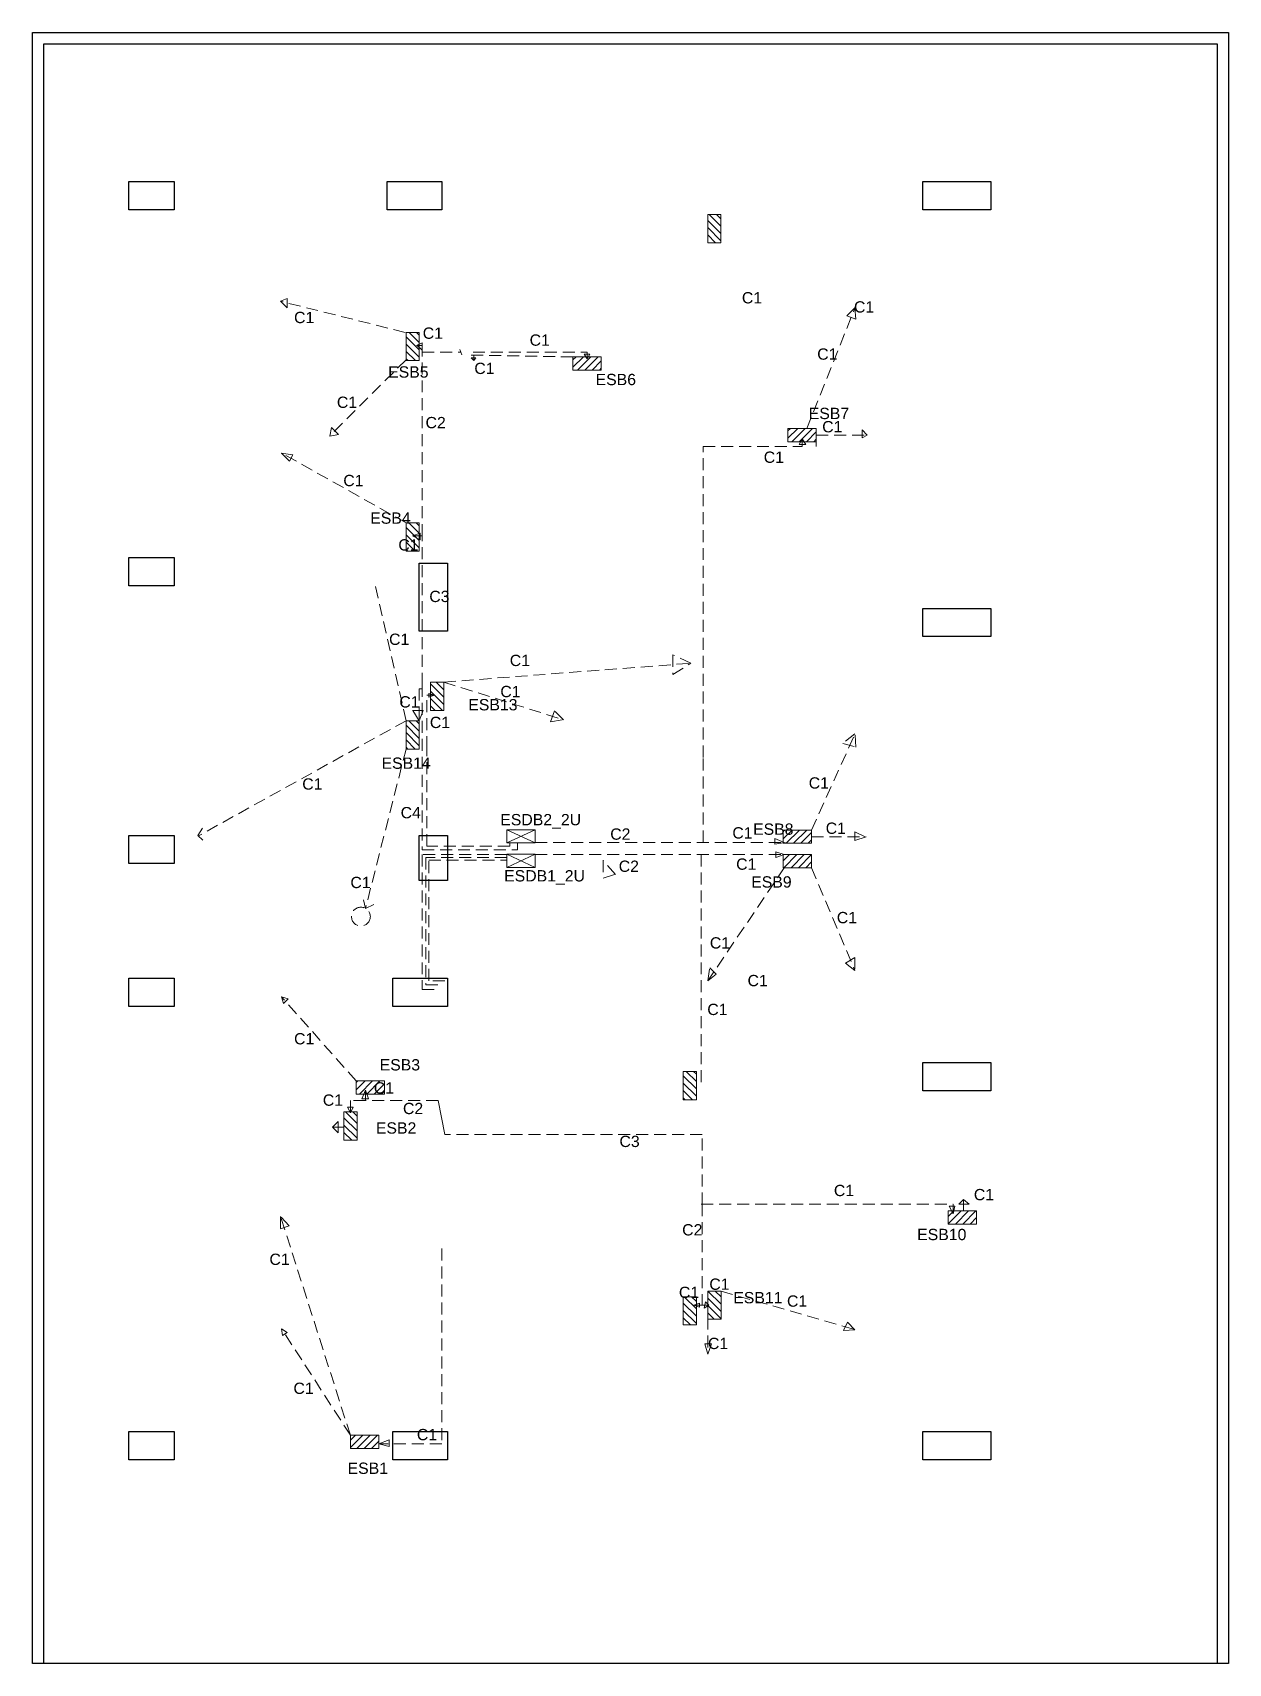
# Model space of a CAD drawing. Header units: inches. Extents: x 1065 to 1774, y 386 to 6100.
# Drawn here: x 1140 to 1774, y 4088 to 4952 of the extents above; entities that cross this region are included whole.
import ezdxf

# ---------------------------------------------------------------- set-up
doc = ezdxf.new("R2010")
doc.units = ezdxf.units.IN
doc.header["$MEASUREMENT"] = 0
doc.linetypes.add('DASHED2', pattern=[9.525, 6.35, -3.175])
for name, color, linetype, lineweight in [('1.Boundary & Pillar', 10, 'Continuous', 30), ('5.Switchboards', 210, 'Continuous', 9), ('5.Switchboards - Labels', 210, 'Continuous', 9), ('7.(Hidden) Board to Board', 6, 'DASHED2', 20), ('7.(Hidden) Board to Board - Labels', 6, 'DASHED2', 20), ('7.(Hidden) Board to Fixtures', 1, 'DASHED2', 20), ('7.(Hidden) Board to Fixtures - Labels', 1, 'DASHED2', 20)]:
    doc.layers.add(name, color=color, linetype=linetype, lineweight=lineweight)
doc.styles.add('Text 1', font='arial.ttf', dxfattribs={"height": 6})

msp = doc.modelspace()

# ---------------------------------------------------------------- texts
at = {"layer": '5.Switchboards - Labels', "char_height": 6, "attachment_point": 1, "style": 'Text 1'}
for s, width, heights, insert in [('E{\\fArial Baltic|b0|i0|c186|p34;SB5}', 4, [0], (1328.5, 4775.5)), ('E{\\fArial Baltic|b0|i0|c186|p34;SB6}', 4, [0], (1438.5, 4771.5)), ('E{\\fArial Baltic|b0|i0|c186|p34;SB7}', 4, [0], (1551.5, 4753.5)), ('E{\\fArial Baltic|b0|i0|c186|p34;SB4}', 4, [0], (1319, 4698)), ('E{\\fArial Baltic|b0|i0|c186|p34;SB13}', 4, [0], (1371, 4599)), ('E{\\fArial Baltic|b0|i0|c186|p34;SB14}', 4, [0], (1325, 4568)), ('E{\\fArial Baltic|b0|i0|c186|p34;SDB2}_2U', 17.5, [0], (1387.95951, 4538.03675)), ('E{\\fArial Baltic|b0|i0|c186|p34;SB8}', 4, [0], (1522, 4533)), ('E{\\fArial Baltic|b0|i0|c186|p34;SDB1}_2U', 17.5, [0], (1390, 4508.25288)), ('E{\\fArial Baltic|b0|i0|c186|p34;SB9}', 4, [0], (1521, 4505)), ('E{\\fArial Baltic|b0|i0|c186|p34;SB3}', 4, [6.20873], (1324, 4408)), ('E{\\fArial Baltic|b0|i0|c186|p34;SB2}', 4, [0], (1322, 4374.5)), ('E{\\fArial Baltic|b0|i0|c186|p34;SB10}', 6, [0], (1609, 4318)), ('E{\\fArial Baltic|b0|i0|c186|p34;SB11}', 4, [0], (1511.5, 4284.5)), ('E{\\fArial Baltic|b0|i0|c186|p34;SB1}', 4, [0], (1307, 4194))]:
    msp.add_mtext_dynamic_manual_height_columns(s, width=width, gutter_width=60, heights=heights, dxfattribs=dict(at, insert=insert))
at = {"layer": '7.(Hidden) Board to Board - Labels', "char_height": 6, "attachment_point": 1, "style": 'Text 1'}
for s, insert in [('C1', (1516.05723, 4814.85236)), ('C1', (1346.84331, 4796.083)), ('C1', (1403.51616, 4792.40834)), ('{\\fArial Baltic|b0|i0|c186|p34;C}2', (1348.32826, 4748.64091)), ('C1', (1527.64771, 4730.29682)), ('C1', (1333.90795, 4683.77593)), ('{\\fArial Baltic|b0|i0|c186|p34;C}3', (1350.33715, 4656.44202)), ('C1', (1334.4482, 4600.51682)), ('C1', (1350.6163, 4589.61387)), ('{\\fArial Baltic|b0|i0|c186|p34;C}4', (1335.13414, 4541.73492)), ('{\\fArial Baltic|b0|i0|c186|p34;C}2', (1446.26118, 4530.38059)), ('C1', (1511.01369, 4531.02538)), ('{\\fArial Baltic|b0|i0|c186|p34;C}2', (1450.7633, 4513.33403)), ('C1', (1513.02849, 4514.44827)), ('C1', (1497.73147, 4437.38307)), ('C1', (1320.93482, 4395.73301)), ('C1', (1293.86727, 4389.27207)), ('{\\fArial Baltic|b0|i0|c186|p34;C}2', (1336.36236, 4384.8417)), ('{\\fArial Baltic|b0|i0|c186|p34;C}3', (1451.1583, 4367.38097)), ('C1', (1564.8438, 4341.33863)), ('{\\fArial Baltic|b0|i0|c186|p34;C}2', (1484.40409, 4320.4831)), ('C1', (1498.80395, 4291.64198)), ('C1', (1482.66367, 4287.28608)), ('C1', (1343.73883, 4211.855))]:
    msp.add_mtext(s, dxfattribs=dict(at, insert=insert))
at = {"layer": '7.(Hidden) Board to Fixtures', "char_height": 6, "attachment_point": 1, "style": 'Text 1'}
for insert in [(1278.63098, 4804.39483), (1374.2068, 4777.41282), (1301.32753, 4759.42421), (1304.73879, 4717.92134), (1566.38961, 4486.08752), (1499.08143, 4472.66285), (1519.06827, 4452.68225), (1278.63098, 4421.83432), (1639.04439, 4339.15039), (1265.57663, 4304.83325), (1539.97735, 4282.69068), (1498.08697, 4260.21005), (1278.29876, 4236.41357)]:
    msp.add_mtext_dynamic_manual_height_columns('{\\fArial Baltic|b0|i0|c186|p34;C1}', width=10, gutter_width=60, heights=[0], dxfattribs=dict(at, insert=insert))
at = {"layer": '7.(Hidden) Board to Fixtures - Labels', "char_height": 6, "attachment_point": 1, "style": 'Text 1'}
for insert in [(1575.50272, 4810), (1556, 4785), (1558.63443, 4746.46375), (1329, 4633.71485), (1393, 4622.5), (1388, 4606), (1282.96433, 4556.95396), (1551.5, 4557.5), (1560.5, 4533.5), (1308.5, 4504.71485)]:
    msp.add_mtext_dynamic_manual_height_columns('C1', width=10.0711831, gutter_width=60, heights=[0], dxfattribs=dict(at, insert=insert))

# ---------------------------------------------------------------- blocks, each defined once
blk = doc.blocks.new('col')
at = {"layer": '1.Boundary & Pillar', "linetype": 'Continuous'}
for points in [[(-433, 678), (-433, 663), (-457, 663), (-457, 678)], [(-291, 678), (-291, 663), (-320, 663), (-320, 678)], [(0, 678), (0, 663), (-36, 663), (-36, 678)], [(-433, 478.5), (-433, 463.5), (-457, 463.5), (-457, 478.5)], [(-303, 475.5), (-288, 475.5), (-288, 439.6), (-303, 439.6)], [(0, 451.6), (0, 436.6), (-36, 436.6), (-36, 451.6)], [(-433, 331.19), (-433, 316.19), (-457, 316.19), (-457, 331.19)], [(-288, 307.19), (-303, 307.19), (-303, 331.19), (-288, 331.19)], [(-433, 255.5), (-433, 240.5), (-457, 240.5), (-457, 255.5)], [(-288, 255.5), (-288, 240.5), (-317, 240.5), (-317, 255.5)], [(0, 210.75), (0, 195.75), (-36, 195.75), (-36, 210.75)], [(-433, 15), (-433, 0), (-457, 0), (-457, 15)], [(-288, 15), (-288, 0), (-317, 0), (-317, 15)], [(0, 15), (0, 0), (-36, 0), (-36, 15)]]:
    blk.add_lwpolyline(points, close=True, dxfattribs=at)
blk = doc.blocks.new('Switchboard')
at = {"layer": '5.Switchboards'}
h = blk.add_hatch(dxfattribs=at)
h.set_pattern_fill('ANSI31', color=256, scale=22)
h.paths.add_polyline_path([(2518, 710), (2518, 717), (2503, 717), (2503, 710)])
blk.add_lwpolyline([(2503, 717), (2518, 717), (2518, 710), (2503, 710)], close=True, dxfattribs=at)
blk = doc.blocks.new('Floor Distribution Board')
at = {"layer": '5.Switchboards'}
for p, q in [((2293.99, 768.51), (2300.99, 753.51)), ((2293.99, 753.51), (2300.99, 768.51))]:
    blk.add_line(p, q, dxfattribs=at)
blk.add_lwpolyline([(2300.99, 768.51), (2300.99, 753.51), (2293.99, 753.51), (2293.99, 768.51)], close=True, dxfattribs=at)

# ---------------------------------------------------------------- linework, layer by layer
at = {"layer": '1.Boundary & Pillar', "linetype": 'Continuous'}
msp.add_line((1774, 4087.5), (1140.00272, 4087.5), dxfattribs=at)
msp.add_lwpolyline([(1140.00272, 4087.5), (1140.00272, 4952.5), (1774, 4952.5), (1774, 4087.5)], dxfattribs=at)
msp.add_lwpolyline([(1146.00272, 4946.5), (1768, 4946.5), (1768, 4087.5), (1146.00272, 4087.5)], close=True, dxfattribs=at)
at = {"layer": '5.Switchboards'}
msp.add_line((1355, 4386), (1358.5, 4368), dxfattribs=at)
at = {"layer": '7.(Hidden) Board to Board'}
for p, q in [((1343.5, 4786.5), (1346.5, 4788)), ((1346.5, 4786.5), (1343.5, 4786.5)), ((1346.5, 4784), (1343.75, 4786.75)), ((1346.5, 4788), (1346.5, 4784)), ((1346.5, 4685.5), (1346.5, 4786.5)), ((1366.5, 4784.5), (1367.5, 4781.5)), ((1346.5, 4783), (1367, 4783)), ((1373.5, 4783), (1434, 4783)), ((1434, 4779.5), (1432.5, 4782)), ((1432.5, 4782), (1435.5, 4782)), ((1434, 4783), (1434, 4779.5)), ((1435.5, 4782), (1434, 4779.5)), ((1495.5, 4568), (1495.5, 4733)), ((1495.5, 4733), (1548, 4733)), ((1548, 4737), (1546.5, 4734)), ((1546.5, 4734), (1550, 4734)), ((1548, 4733), (1548, 4737)), ((1550, 4734), (1548, 4737)), ((1341.5, 4685.5), (1345.5, 4687)), ((1346.5, 4685.5), (1341.5, 4685.5)), ((1345.5, 4683.5), (1341.5, 4685.5)), ((1345.5, 4687), (1345.5, 4683.5)), ((1346.5, 4606.5), (1346.5, 4685.5)), ((1345, 4604.5), (1345, 4587.5)), ((1345, 4604.5), (1346.5, 4604.5)), ((1346.5, 4606.5), (1346.5, 4519)), ((1353, 4601), (1350, 4602)), ((1350, 4602), (1350, 4600)), ((1349, 4573), (1349, 4601)), ((1349, 4601), (1353, 4601)), ((1350, 4600), (1353, 4601)), ((1345, 4587.5), (1341.5, 4593)), ((1341.5, 4593), (1347, 4593)), ((1347, 4593), (1345, 4587.5)), ((1349, 4521), (1349, 4573)), ((1495.5, 4523), (1495.5, 4568)), ((1538.5, 4523), (1533.5, 4525)), ((1533.5, 4525), (1533.5, 4522)), ((1346.5, 4519), (1397, 4519)), ((1391.5, 4516.5), (1346.5, 4516.5)), ((1346.5, 4516.5), (1346.5, 4445)), ((1393, 4521), (1349, 4521)), ((1393, 4523), (1393, 4521)), ((1397, 4519), (1397, 4523)), ((1406.5, 4523), (1538.5, 4523)), ((1406.5, 4516.5), (1538.5, 4516.5)), ((1494.5, 4516.5), (1494.5, 4394)), ((1533.5, 4522), (1539, 4523)), ((1538.5, 4516.5), (1534, 4518)), ((1534, 4518), (1534, 4515)), ((1534, 4515), (1538.5, 4516.5)), ((1391.5, 4515), (1348.5, 4515)), ((1348.5, 4515), (1348.5, 4447.5)), ((1350, 4449.5), (1350, 4513.5)), ((1350, 4513.5), (1391.5, 4513.5)), ((1348.5, 4447.5), (1357, 4447.5)), ((1358.5, 4449.5), (1350, 4449.5)), ((1346.5, 4445), (1355, 4445)), ((1316.5, 4386), (1308.5, 4386)), ((1308.5, 4386), (1308.5, 4379.5)), ((1316.5, 4391.5), (1314.5, 4387)), ((1314.5, 4387), (1318, 4387)), ((1316.5, 4386), (1316.5, 4391.5)), ((1318, 4387), (1316.5, 4391.5)), ((1355, 4386), (1316.5, 4386)), ((1308.5, 4379.5), (1307, 4382.5)), ((1307, 4382.5), (1310, 4382.5)), ((1310, 4382.5), (1308.5, 4379.5)), ((1495, 4368), (1358.5, 4368)), ((1495, 4331), (1495, 4368)), ((1494.5, 4331), (1628, 4331)), ((1495, 4331), (1495, 4277.5)), ((1628, 4326), (1626, 4330)), ((1626, 4330), (1629, 4330)), ((1628, 4331), (1628, 4326)), ((1629, 4330), (1628, 4326)), ((1357, 4307.5), (1357, 4204)), ((1490.5, 4277.5), (1493.5, 4278.5)), ((1495, 4277.5), (1490.5, 4277.5)), ((1493.5, 4276.5), (1490.5, 4277.5)), ((1493.5, 4278.5), (1493.5, 4276.5)), ((1495, 4277.5), (1498.5, 4277.5)), ((1496.75, 4279.25), (1496, 4276)), ((1496, 4276), (1498.5, 4277.5)), ((1498.5, 4277.5), (1496.75, 4279.25)), ((1323.5, 4204), (1329, 4206)), ((1357, 4204), (1323.5, 4204)), ((1329, 4202.5), (1323.5, 4204)), ((1329, 4206), (1329, 4202.5))]:
    msp.add_line(p, q, dxfattribs=at)
at = {"layer": '7.(Hidden) Board to Fixtures'}
for p, q in [((1275, 4811.5), (1271.5, 4810)), ((1337.5, 4793.5), (1271.5, 4810)), ((1271.5, 4810), (1275, 4806.5)), ((1275, 4806.5), (1275, 4811.5)), ((1550.5, 4742.5), (1576, 4806.5)), ((1576, 4806.5), (1571.75, 4802.25)), ((1571.75, 4802.25), (1576.5, 4800.5)), ((1576.5, 4800.5), (1576, 4806.5)), ((1338, 4779), (1297.5, 4738.5)), ((1426.5, 4780.5), (1370.5, 4781.5)), ((1374, 4778.5), (1372.5, 4780)), ((1372.5, 4780), (1375, 4780)), ((1374, 4781.5), (1374, 4778.5)), ((1375, 4780), (1374, 4778.5)), ((1297.5, 4738.5), (1298.5, 4743)), ((1298.5, 4743), (1302.25, 4739.25)), ((1582.5, 4739), (1579.75, 4741.75)), ((1579.75, 4741.75), (1579.75, 4737.5)), ((1302.25, 4739.25), (1297.5, 4738.5)), ((1555.5, 4739), (1582.5, 4739)), ((1555.5, 4735.5), (1555.5, 4733)), ((1579.75, 4737.5), (1582.5, 4739)), ((1278, 4728.5), (1271.5, 4729.5)), ((1338, 4692.5), (1272, 4729.5)), ((1272, 4729.5), (1276.25, 4725.25)), ((1276.25, 4725.25), (1278, 4728.5)), ((1338.00272, 4587.5), (1321.76588, 4658.72031)), ((1489, 4618), (1479.5, 4622.5)), ((1479.5, 4622.5), (1479.5, 4612)), ((1358, 4608), (1489, 4618)), ((1479.5, 4612), (1489, 4618)), ((1358, 4608), (1421.5, 4588)), ((1338.00272, 4587.5), (1227.92594, 4526.40791)), ((1416.75, 4592.75), (1414.5, 4587)), ((1414.5, 4587), (1421.5, 4588)), ((1421.5, 4588), (1416.75, 4592.75)), ((1553, 4529.5), (1576, 4580.5)), ((1576, 4580.5), (1569.5, 4575.5)), ((1576.5, 4573.5), (1576, 4580.5)), ((1338.00272, 4572.5), (1316.5, 4487.95562)), ((1569.5, 4575.5), (1576.5, 4573.5)), ((1227.64079, 4526.69306), (1230.00545, 4530.5)), ((1227.64079, 4526.69306), (1230.16965, 4524.1642)), ((1553, 4526), (1581.5, 4526)), ((1581.5, 4526), (1576, 4528.5)), ((1576, 4528.5), (1576, 4524)), ((1576, 4524), (1582, 4526)), ((1442.5, 4513.5), (1442.5, 4504)), ((1449, 4506), (1442.5, 4513.5)), ((1538.5, 4509.5), (1498, 4449.5)), ((1553, 4509.5), (1576, 4455)), ((1442.5, 4504), (1449, 4506)), ((1316.5, 4487.95562), (1315.5, 4492.45562)), ((1316.5, 4487.95562), (1321, 4489.95562)), ((1498, 4449.5), (1499, 4456.5)), ((1499, 4456.5), (1502.5, 4453)), ((1571, 4459), (1576, 4462)), ((1576, 4455), (1571, 4459)), ((1576, 4462), (1576, 4455)), ((1502.5, 4453), (1498, 4449.5)), ((1311.5, 4396.5), (1272, 4441)), ((1272, 4441), (1273, 4437.5)), ((1275.5, 4440), (1272, 4441)), ((1273, 4437.5), (1275.5, 4440)), ((1299, 4372), (1302, 4375)), ((1305, 4372), (1299, 4372)), ((1302, 4369), (1299, 4372)), ((1302, 4375), (1302, 4369)), ((1633.5, 4333.5), (1631, 4331)), ((1631, 4331), (1636.5, 4331)), ((1633.5, 4327.5), (1633.5, 4333.5)), ((1636.5, 4331), (1633.5, 4333.5)), ((1308.5, 4208.5), (1271.5, 4324.5)), ((1271.5, 4324.5), (1271.5, 4318)), ((1276, 4319.5), (1271.5, 4324.5)), ((1271.5, 4318), (1276, 4319.5)), ((1505, 4285), (1576, 4264.5)), ((1308.5, 4208.5), (1272, 4265)), ((1272, 4265), (1272.5, 4261.5)), ((1275, 4263), (1272, 4265)), ((1498, 4271), (1498, 4251.5)), ((1572, 4268.5), (1570, 4264)), ((1570, 4264), (1576, 4264.5)), ((1576, 4264.5), (1572, 4268.5)), ((1272.5, 4261.5), (1275, 4263)), ((1498, 4251.5), (1496.5, 4257)), ((1496.5, 4257), (1500, 4257)), ((1500, 4257), (1498, 4251.5))]:
    msp.add_line(p, q, dxfattribs=at)
msp.add_circle((1314.06479, 4483.58873), 5, dxfattribs=at)

# ---------------------------------------------------------------- block references
at = {"layer": '1.Boundary & Pillar', "linetype": 'Continuous'}
msp.add_blockref('col', (1648, 4195.50174), dxfattribs=at)
at = {"layer": '5.Switchboards', "rotation": 270}
for name, p in [('Switchboard', (787.95347, 7359.04256)), ('Switchboard', (628.00272, 7296.5)), ('Switchboard', (628.00272, 7195.5)), ('Switchboard', (641.00272, 7111)), ('Switchboard', (628.00272, 7090.5)), ('Floor Distribution Board', (637.99455, 6823.68762)), ('Floor Distribution Board', (637.98324, 6810.69048)), ('Switchboard', (775.00272, 6904.5)), ('Switchboard', (595.00272, 6883)), ('Switchboard', (775.00272, 6785)), ('Switchboard', (788.00272, 6788))]:
    msp.add_blockref(name, p, dxfattribs=at)
at = {"layer": '5.Switchboards'}
for p in [(-1076.49728, 4063.5), (-962.49728, 4025.5), (-964.99728, 3812.5), (-964.99728, 3799.5), (-1191.49728, 3679.5), (-877.49728, 3610.5), (-1194.49728, 3491.5)]:
    msp.add_blockref('Switchboard', p, dxfattribs=at)

msp.set_redraw_order([(e.dxf.handle, doc.entitydb.next_handle()) for e in msp.query("TEXT MTEXT ATTDEF DIMENSION ARC_DIMENSION")])  # texts and dimensions are drawn at this point

doc.saveas('drawing.dxf')
